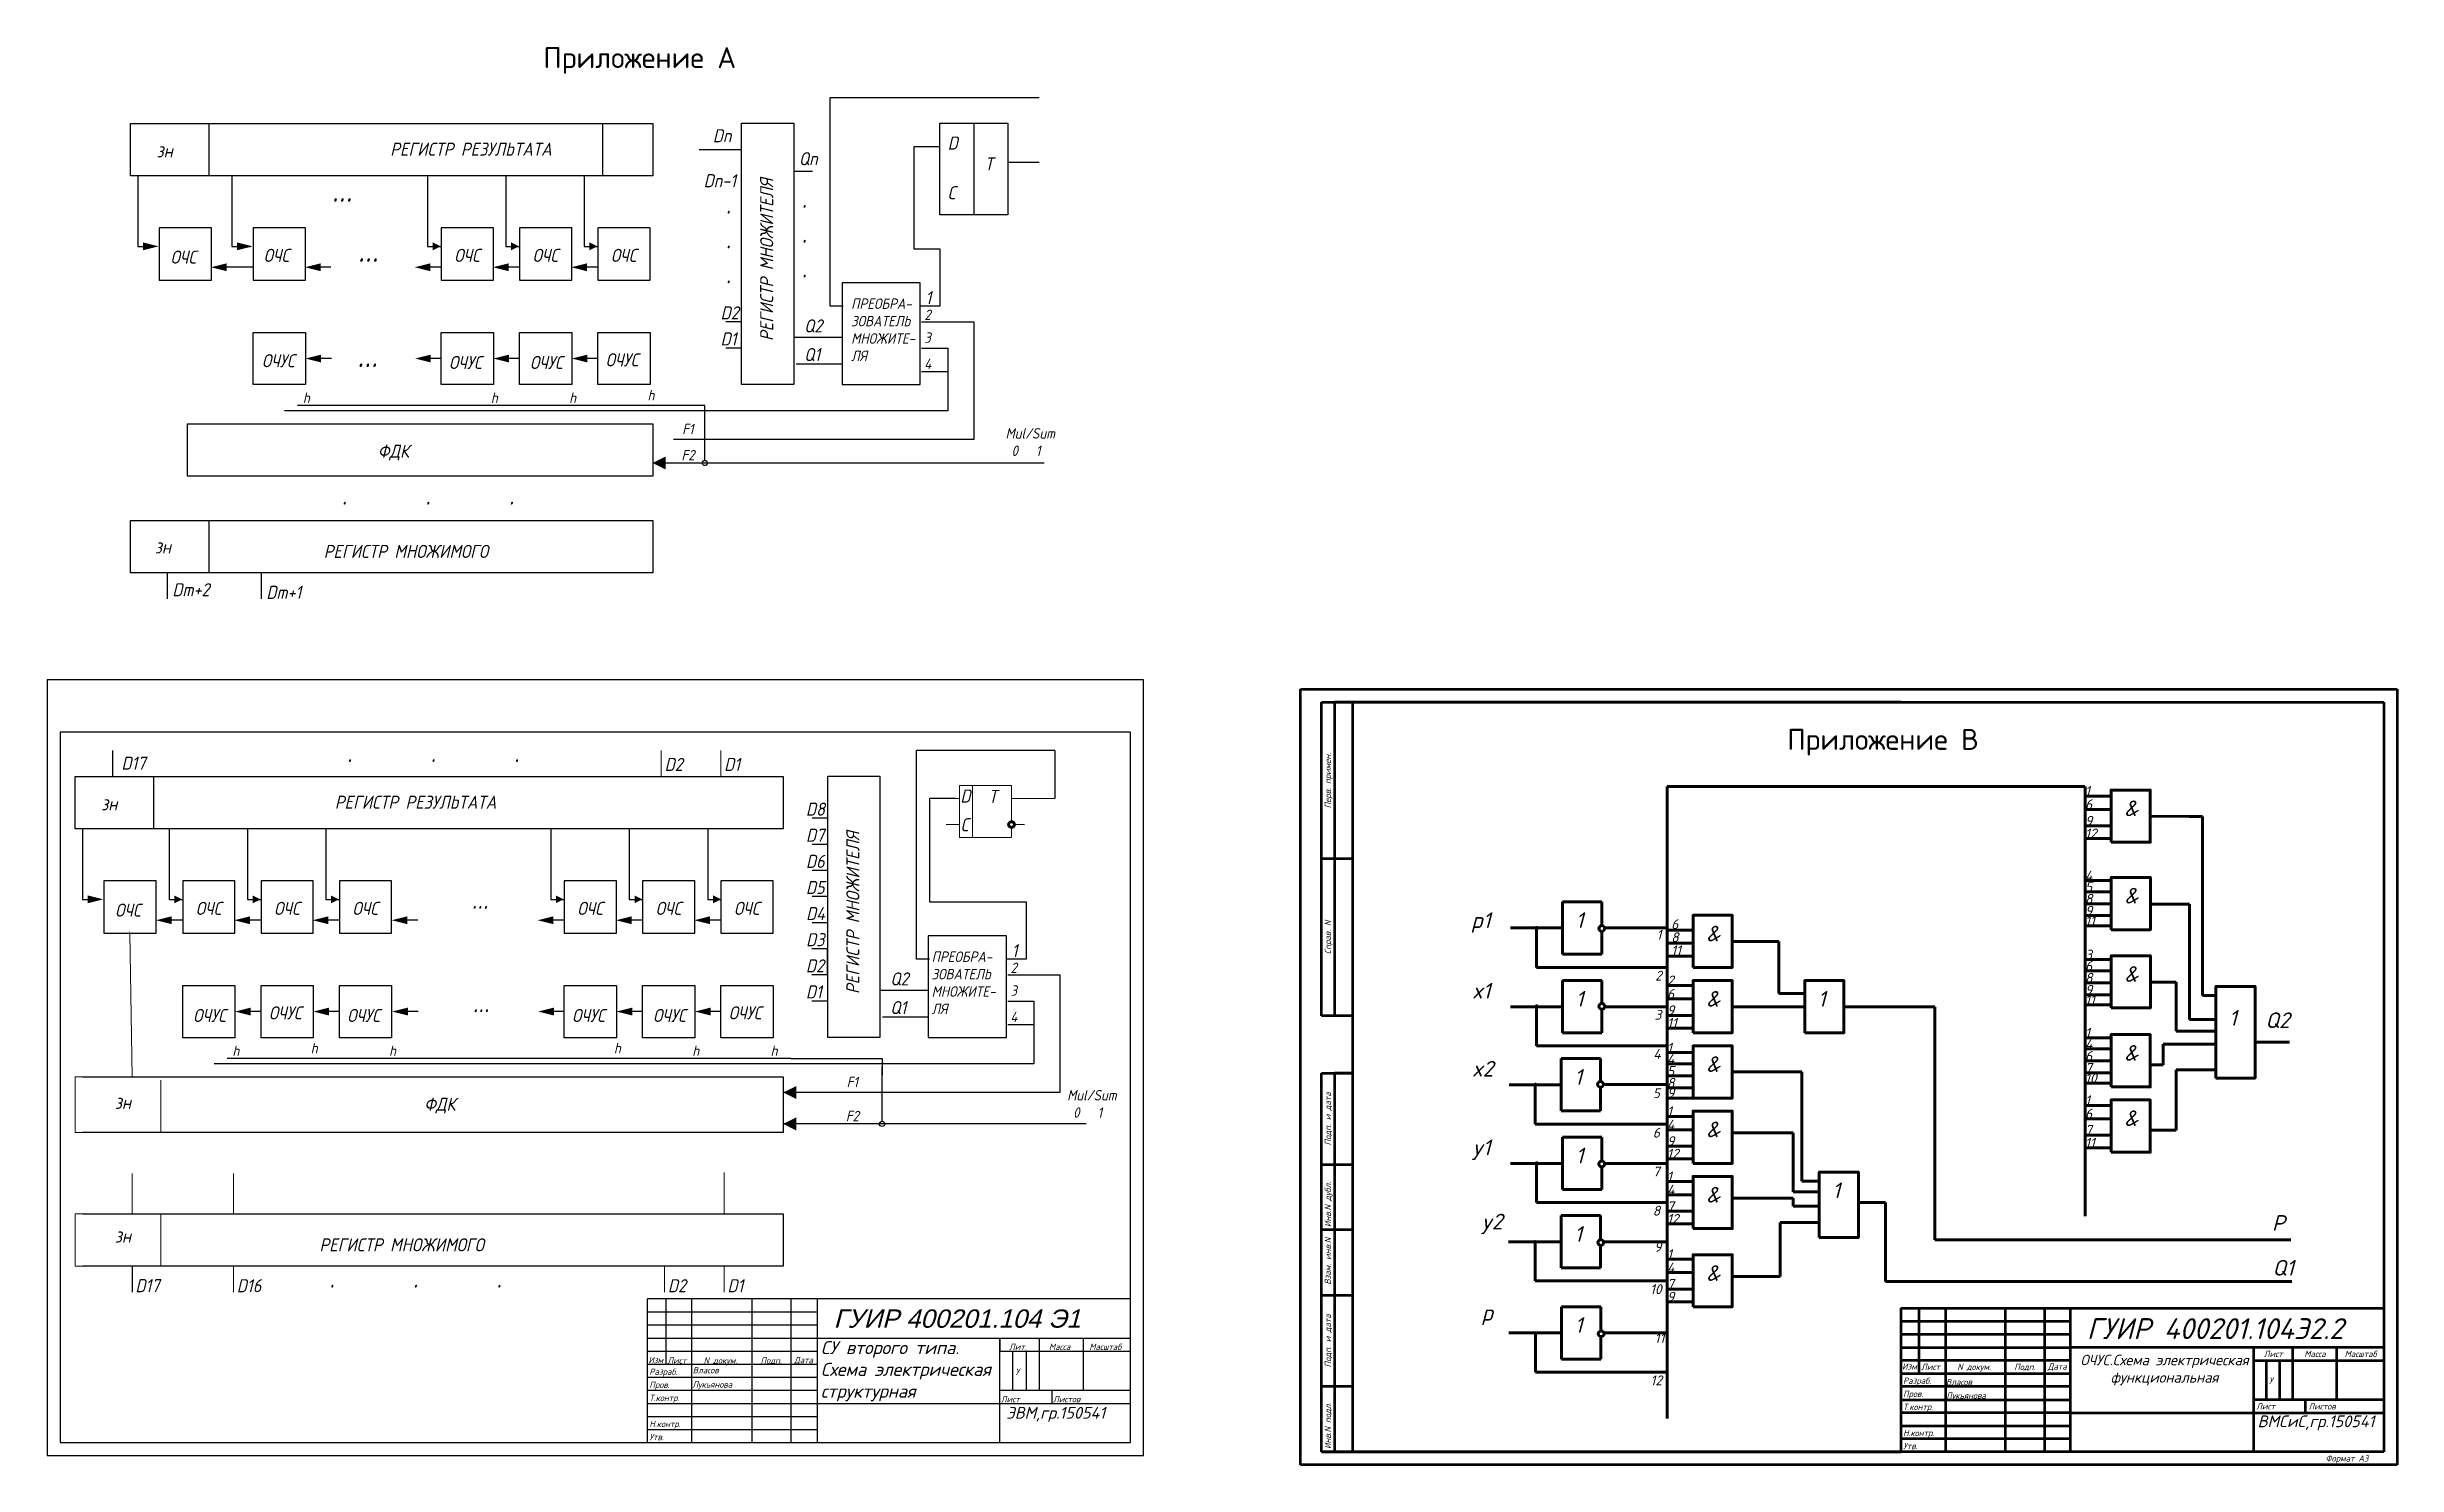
# Model space of a CAD drawing. Header units: millimetres. Extents: x -1147 to 900, y -260 to 949.
# Drawn here: x 0 to 900, y -4 to 539 of the extents above; entities that cross this region are included whole.
import ezdxf
from ezdxf.enums import TextEntityAlignment as Align

# ---------------------------------------------------------------- set-up
doc = ezdxf.new("R2010")
doc.units = ezdxf.units.MM
doc.header["$LTSCALE"] = 0.5
doc.layers.get('0').update_dxf_attribs({"lineweight": 60})
doc.layers.get('Defpoints').update_dxf_attribs({"color": 5})
doc.layers.add('3-размеры', color=6, linetype='Continuous')
doc.layers.add('4-текст', color=7, linetype='Continuous', true_color=0x00ad00)
doc.layers.add('Формат А4', color=7, linetype='Continuous', lineweight=53)
doc.styles.get("Standard").update_dxf_attribs({"font": 'isocpeui.ttf', "width": 0.9})
doc.styles.add('чер', font='isocpeur.ttf', dxfattribs={"oblique": 15})

msp = doc.modelspace()

# ---------------------------------------------------------------- texts
for s, height, p in [('1', 3.77, (780.63, 252.56)), ('6', 3.77, (780.63, 247.46)), ('9', 3.77, (780.63, 241.15)), ('&', 6, (795.63, 244.8)), ('12', 3.767, (780.63, 236.3)), ('5', 3.77, (780.63, 215.87)), ('4', 3.77, (780.63, 220.17)), ('&', 6, (795.69, 211.36)), ('p1', 6, (545.52, 201.99)), ('1', 6, (585.52, 201.99)), ('8', 3.77, (780.63, 211.28)), ('9', 3.77, (780.63, 206.72)), ('1', 3.77, (616.5, 197.53)), ('6', 3.77, (622.11, 201.57)), ('8', 3.77, (622.11, 196.57)), ('&', 6, (635.52, 196.87)), ('11', 3.767, (780.63, 202.84)), ('11', 3.767, (622.11, 191.57)), ('3', 3.77, (780.63, 189.9)), ('6', 3.77, (780.63, 185.6)), ('x1', 6, (545.83, 174.98)), ('2', 3.77, (615.94, 181.87)), ('2', 3.77, (620.52, 180.02)), ('8', 3.77, (780.63, 181.01)), ('9', 3.77, (780.63, 176.46)), ('&', 6, (795.69, 181.36)), ('1', 6, (585.52, 171.87)), ('6', 3.77, (620.52, 174.92)), ('9', 3.77, (620.52, 168.6)), ('&', 6, (635.52, 171.87)), ('1', 6, (678.28, 171.87)), ('11', 3.767, (780.63, 172.58)), ('3', 3.77, (615.72, 166.87)), ('11', 3.767, (620.52, 163.76)), ('1', 3.77, (780.63, 159.99)), ('1', 6, (835.77, 164.56)), ('Q2', 6, (849.68, 163.69)), ('4', 3.77, (615.27, 151.87)), ('4', 3.77, (620.52, 149.96)), ('1', 3.77, (620.52, 154.26)), ('4', 3.77, (780.63, 155.69)), ('6', 3.77, (780.63, 151.1)), ('&', 6, (795.63, 151.16)), ('x2', 6, (545.83, 145.11)), ('1', 6, (584.99, 141.99)), ('5', 3.77, (620.52, 145.37)), ('8', 3.77, (620.52, 140.81)), ('&', 6, (635.52, 146.87)), ('10', 3.767, (780.63, 142.66)), ('7', 3.77, (780.63, 146.54)), ('5', 3.77, (615.05, 136.87)), ('9', 3.77, (620.52, 136.93)), ('1', 3.77, (780.63, 134.15)), ('4', 3.77, (620.52, 124.84)), ('1', 3.77, (620.52, 129.94)), ('&', 6, (635.52, 121.87)), ('6', 3.77, (780.63, 129.05)), ('7', 3.77, (780.63, 122.74)), ('&', 6, (795.63, 126.16)), ('y1', 6, (545.83, 114.98)), ('1', 6, (585.52, 111.87)), ('6', 3.77, (615.05, 121.74)), ('9', 3.77, (620.52, 118.52)), ('12', 3.767, (620.52, 113.68)), ('11', 3.767, (780.63, 117.89)), ('7', 3.77, (615.05, 106.87)), ('1', 3.77, (620.52, 105)), ('4', 3.77, (620.52, 99.9)), ('&', 6, (635.52, 96.87)), ('1', 6, (683.84, 98.56)), ('y2', 6, (549.33, 86.6)), ('8', 3.77, (615.05, 91.87)), ('12', 3.767, (620.52, 88.74)), ('7', 3.77, (620.52, 93.58)), ('P', 6, (852.24, 86.05)), ('1', 6, (584.99, 81.87)), ('9', 3.77, (615.58, 78.01)), ('4', 3.77, (620.52, 70.1)), ('1', 3.77, (620.52, 75.21)), ('&', 6, (635.52, 66.87)), ('Q1', 6, (852.41, 68.91)), ('10', 3.767, (614, 61.82)), ('7', 3.77, (620.52, 63.79)), ('p', 6, (549.5, 51.71)), ('9', 3.77, (620.52, 58.94)), ('1', 6, (585.16, 46.98)), ('12', 3.767, (614.17, 26.93))]:
    msp.add_text(s, height=height).set_placement(p)
at = {"color": 0, "lineweight": 60}
msp.add_text('11', height=3.767, dxfattribs=at).set_placement((615.75, 43.12))
at = {"layer": '4-текст', "color": 0, "lineweight": 25, "attachment_point": 1}
for s, width, insert, char_height in [('Dn', 5, (255.03, 507.8), 5), ('D', 15, (345, 505), 5), ('зн', 15, (42, 502), 5), ('РЕГИСТР РЕЗУЛЬТАТА', 89, (131.46, 502.65), 5), ('Qn', 5, (288, 499.01), 5), ('T', 15, (359, 497), 5), ('Dn-1', 5, (251.51, 490.59), 5), ('...', 18, (109, 490), 10), ('.\\P.\\P.', 5, (289, 485.67), 8), ('С', 15, (345, 486), 5), ('.\\P.\\P.', 5, (259.93, 483.48), 8), ('ОЧС', 7, (47.33, 461.34), 5), ('ОЧС', 7, (83, 462), 5), ('ОЧС', 7, (156, 462), 5), ('ОЧС', 7, (186, 462), 5), ('ОЧС', 7, (216, 462), 5), ('...', 18, (119, 467), 10), ('ПРЕОБРА-\\PЗОВАТЕЛЬ\\PМНОЖИТЕ-\\PЛЯ', 23, (308, 443), 4), ('1', 5, (336.5, 445.8), 5), ('D2', 5, (258, 440), 5), ('Q2', 5, (290, 435.01), 5), ('2', 5, (336.07, 438.73), 4), ('D1', 5, (258, 430), 5), ('Q1', 5, (290, 424.01), 5), ('3', 5, (336, 430.01), 4), ('ОЧУС', 12, (82.33, 421.67), 5), ('...', 18, (118.73, 426.7), 10), ('ОЧУС', 12, (154, 421), 5), ('ОЧУС', 12, (185, 421), 5), ('ОЧУС', 12, (214, 422), 5), ('4', 5, (336, 420), 4), ('h', 5, (98, 407), 4), ('h', 5, (170, 407), 4), ('h', 5, (200, 407), 4), ('h', 5, (230, 408), 4), ('F1', 5, (243.29, 395), 4), ('Mul/Sum\\P 0   1', 15.928, (367.14, 393.36), 4), ('ФДК', 19, (126.71, 387), 5), ('F2', 5, (243, 385), 4), ('.^I.^I.', 70.1267, (112.86, 372.06), 8), ('зн', 15, (41.32, 350.35), 5), ('РЕГИСТР МНОЖИМОГО', 125, (105.98, 348.66), 5), ('Dm+2', 15, (48, 334), 5), ('Dm+1', 15, (84, 333), 5), ('D17', 15, (28.51, 267.59), 5), ('.^I.^I.', 70.1267, (114.86, 273.5), 8), ('D2', 15, (236.56, 267.12), 5), ('D1', 15, (259.36, 267.12), 5), ('РЕГИСТР РЕЗУЛЬТАТА', 89, (110.24, 252.65), 5), ('D', 15, (349.84, 255), 5), ('T', 15, (360.48, 254.84), 5), ('зн', 15, (20.78, 252), 5), ('D8', 5, (290.7, 250), 5), ('С', 15, (349.98, 244.04), 5), ('D7', 5, (290.7, 240), 5), ('D6', 5, (290.7, 230), 5), ('D5', 5, (290.7, 220), 5), ('ОЧС', 7, (26.11, 211.34), 5), ('ОЧС', 7, (57, 212), 5), ('ОЧС', 7, (87, 212), 5), ('ОЧС', 7, (117, 212), 5), ('...', 70.1267, (162.66, 217.32), 8), ('ОЧС', 7, (203.14, 212), 5), ('ОЧС', 7, (233.14, 212), 5), ('ОЧС', 7, (263.14, 212), 5), ('D4', 5, (290.74, 210), 5), ('D3', 5, (290.74, 200), 5), ('D2', 5, (290.67, 190), 5), ('ПРЕОБРА-\\PЗОВАТЕЛЬ\\PМНОЖИТЕ-\\PЛЯ', 23, (338.83, 193), 4), ('1', 5, (369.5, 195.8), 5), ('Q2', 5, (323, 185.01), 5), ('3', 5, (369, 180.01), 4), ('2', 5, (369.07, 188.73), 4), ('ОЧУС', 12, (85, 172), 5), ('ОЧУС', 12, (261.14, 172), 5), ('D1', 5, (290.67, 180), 5), ('Q1', 5, (323, 174.01), 5), ('ОЧУС', 12, (56, 171), 5), ('ОЧУС', 12, (115, 171), 5), ('...', 70.1267, (163.06, 177.75), 8), ('ОЧУС', 12, (201.14, 171), 5), ('ОЧУС', 12, (232.14, 171), 5), ('4', 5, (369, 170), 4), ('h', 5, (71, 157), 4), ('h', 5, (101, 158), 4), ('h', 5, (131, 157), 4), ('h', 5, (217.14, 158), 4), ('h', 5, (247.14, 157), 4), ('h', 5, (277.14, 157), 4), ('F1', 5, (306.27, 145), 4), ('зн', 15, (26.02, 137.7), 5), ('ФДК', 19, (144.49, 137), 5), ('Mul/Sum\\P 0   1', 15.928, (390.74, 139.98), 4), ('F2', 5, (305.98, 132), 4), ('зн', 15, (26.02, 86.54), 5), ('РЕГИСТР МНОЖИМОГО', 125, (104.34, 83.19), 5), ('D17', 15, (33.85, 67.56), 5), ('D16', 15, (72.69, 67.54), 5), ('.^I.^I.', 70.1267, (108.12, 72.31), 8), ('D2', 15, (237.82, 67.54), 5), ('D1', 15, (260.62, 67.54), 5)]:
    msp.add_mtext_dynamic_manual_height_columns(s, width=width, gutter_width=50, heights=[0], dxfattribs=dict(at, insert=insert, char_height=char_height))
at = {"layer": '4-текст', "color": 0, "lineweight": 25, "char_height": 5, "attachment_point": 1, "rotation": 90}
for insert in [(273.17, 426.71), (306.17, 176.71)]:
    msp.add_mtext_dynamic_manual_height_columns('РЕГИСТР МНОЖИТЕЛЯ', width=67.7493, gutter_width=50, heights=[0], dxfattribs=dict(at, insert=insert))
at = {"layer": 'Формат А4', "color": 0, "lineweight": 25, "style": 'чер'}
msp.add_text('Приложение А', height=8, dxfattribs=at).set_placement((190.11, 531.21))
at = {"layer": 'Формат А4', "style": 'чер'}
msp.add_text('Приложение В', height=8, dxfattribs=at).set_placement((666.53, 270.19))
at = {"layer": 'Формат А4', "color": 7, "style": 'чер', "oblique": 15}
for s, p in [('Перв. примен.', (491.82, 258.41)), ('Справ. N', (491.82, 198.41)), ('Подп. и дата', (491.82, 128.91)), ('Взам. инв.N', (491.82, 74.41)), ('Подп. и дата', (491.82, 43.91))]:
    msp.add_text(s, height=2.4, rotation=90, dxfattribs=at).set_placement(p, align=Align.CENTER)
for s, p in [('Инв.N дубл.', (491.82, 87.51)), ('Инв.N подл.', (491.82, 2.53))]:
    msp.add_text(s, height=2.4, rotation=90, dxfattribs=at).set_placement(p)
at = {"layer": 'Формат А4', "color": 7, "linetype": 'ByBlock', "style": 'чер', "oblique": 15}
for s, p in [('Изм', (230.36, 35.37)), ('Лист', (237.65, 35.22)), ('Разраб.', (230.72, 30.9)), ('Пров.', (230.72, 25.9)), ('У', (371, 31)), ('У', (851.07, 27.55)), ('Т.контр.', (230.72, 20.9)), ('Лист', (365.36, 20.38)), ('Листов', (385.36, 20.38)), ('Н.контр.', (230.72, 10.9)), ('Утв.', (230.72, 5.9))]:
    msp.add_text(s, height=2.4, dxfattribs=at).set_placement(p)
for s, p in [('N докум.', (257.94, 35.22)), ('Подп.', (277.38, 35.22)), ('Дата', (289.77, 35.37)), ('Лит.', (371.87, 40.44)), ('Масса', (387.87, 40.44)), ('Масштаб', (405.37, 40.44))]:
    msp.add_text(s, height=2.4, dxfattribs=at).set_placement(p, align=Align.CENTER)
at = {"layer": 'Формат А4', "color": 7, "style": 'чер', "oblique": 15}
for s, p in [('Лист', (852.7, 37.72)), ('Масса', (868.7, 37.72)), ('Масштаб', (886.2, 37.72)), ('N докум.', (738.14, 32.77)), ('Подп.', (757.58, 32.77)), ('Дата', (769.98, 32.92))]:
    msp.add_text(s, height=2.4, dxfattribs=at).set_placement(p, align=Align.CENTER)
at = {"layer": 'Формат А4', "color": 7, "linetype": 'ByBlock', "lineweight": -2, "style": 'чер', "oblique": 15}
msp.add_text('Лукьянова', height=2.4, dxfattribs=at).set_placement((247.19, 26.02))
at = {"layer": 'Формат А4', "color": 0, "lineweight": 25, "style": 'чер', "oblique": 15}
msp.add_text('Власов', height=2.4, dxfattribs=at).set_placement((247.35, 31.51))
at = {"layer": 'Формат А4', "color": 7, "style": 'чер', "oblique": 15}
for s, p in [('Изм', (710.56, 32.92)), ('Разраб.', (710.92, 27.45)), ('Лист', (717.85, 32.77)), ('Власов', (727.36, 26.96)), ('Пров.', (710.92, 22.45)), ('Т.контр.', (710.92, 17.45)), ('Лукьянова', (727.36, 21.76)), ('Лист', (846.19, 17.65)), ('Листов', (866.19, 17.65)), ('Н.контр.', (710.92, 7.45)), ('Утв.', (710.92, 2.45)), ('Формат А3', (872.74, -2.28))]:
    msp.add_text(s, height=2.4, dxfattribs=at).set_placement(p)
at = {"layer": 'Формат А4', "attachment_point": 1, "style": 'чер'}
for s, insert, char_height, width in [('\\pxt10;{\\fArial|b0|i0|c204|p34;ГУИР 400201.104 Э1}', (301.3, 55.95), 7, 118.3742), ('\\pxqc;ОЧУС.Схема электрическая \\Pфункциональная', (776.08, 38.6), 4, 70)]:
    msp.add_mtext(s, dxfattribs=dict(at, insert=insert, char_height=char_height, width=width))
at = {"layer": 'Формат А4', "linetype": 'ByBlock', "lineweight": -2, "char_height": 8, "attachment_point": 1, "style": 'чер'}
for s, insert, width in [('{\\C0;ГУИР 400201.104Э2.2}', (781.3, 52.61), 110.2527), ('\\pxt4;{\\H0.5625x;ЭВМ,гр.150541} ', (367.44, 18.63), 44.8152), ('\\pxt4;{\\H0.5625x;ВМСиС,гр.150541} ', (846.73, 15.38), 44.8152)]:
    msp.add_mtext(s, dxfattribs=dict(at, insert=insert, width=width))
at = {"layer": 'Формат А4', "color": 0, "lineweight": 25, "insert": (296.41, 43.84), "char_height": 5, "width": 87.0602, "attachment_point": 1, "style": 'чер'}
msp.add_mtext('\\pxql;СУ второго типа. \\PСхема электрическая структурная', dxfattribs=at)

# ---------------------------------------------------------------- hatches: boundary and pattern name
at = {"lineweight": 20}
h = msp.add_hatch(color=7, dxfattribs=at)
edge = h.paths.add_edge_path()
edge.add_arc((570.51, 202.01), 0.773, 0, 360)
h = msp.add_hatch(color=7, dxfattribs=at)
edge = h.paths.add_edge_path()
edge.add_arc((570.6, 171.99), 0.773, 0, 360)
h = msp.add_hatch(color=7, dxfattribs=at)
edge = h.paths.add_edge_path()
edge.add_arc((570.11, 141.99), 0.773, 0, 360)
h = msp.add_hatch(color=7, dxfattribs=at)
edge = h.paths.add_edge_path()
edge.add_arc((570.61, 111.91), 0.773, 0, 360)
h = msp.add_hatch(color=7, dxfattribs=at)
edge = h.paths.add_edge_path()
edge.add_arc((570.03, 81.75), 0.773, 0, 360)
h = msp.add_hatch(color=7, dxfattribs=at)
edge = h.paths.add_edge_path()
edge.add_arc((570.2, 46.86), 0.773, 0, 360)

# ---------------------------------------------------------------- linework, layer by layer
at = {"color": 0, "lineweight": 25}
for p, q in [((62, 510), (62, 490)), ((212.78, 510), (212.78, 490)), ((355, 510.07), (355, 475)), ((62, 358), (62, 338)), ((40.78, 260), (40.78, 240)), ((415, 60), (230, 60)), ((230, 5), (230, 60)), ((230, 55), (295, 55)), ((237, 60), (237, 35)), ((247, 5), (247, 60)), ((270, 60), (270, 5)), ((285, 5), (285, 60)), ((295, 60), (295, 5)), ((230, 50), (295, 50)), ((230, 45), (295, 45)), ((230, 40), (295, 40)), ((295, 45), (415, 45)), ((365, 5), (365, 45)), ((365, 45), (365, 40)), ((365, 40), (415, 40)), ((370, 25), (370, 40)), ((375, 40), (375, 25)), ((380, 45), (380, 25)), ((397, 25), (397, 45)), ((230, 35), (295, 35)), ((230, 30), (295, 30)), ((230, 25), (295, 25)), ((230, 20), (295, 20)), ((295, 20), (415, 20)), ((365, 25), (415, 25)), ((385, 20), (385, 25)), ((230, 15), (295, 15)), ((230, 10), (295, 10))]:
    msp.add_line(p, q, dxfattribs=at)
at = {"color": 0, "lineweight": 60}
for p, q in [((620.52, 231.99), (620.52, 256.2)), ((620.52, 256.2), (780.52, 256.2)), ((780.63, 256.16), (780.63, 91.69)), ((620.52, 231.99), (620.52, 26.87)), ((620.52, 26.87), (620.52, 14.23))]:
    msp.add_line(p, q, dxfattribs=at)
for p, q in [((780.63, 252.5), (790.63, 252.5)), ((780.63, 247.4), (790.63, 247.4)), ((820.53, 244.65), (805.59, 244.8)), ((820.53, 244.65), (825.58, 244.65)), ((825.58, 244.65), (825.58, 176.1)), ((780.63, 241.08), (790.63, 241.08)), ((780.63, 236.24), (790.63, 236.24)), ((790.63, 220.17), (780.63, 220.17)), ((595.52, 211.99), (580.52, 211.99)), ((580.52, 211.99), (580.52, 201.99)), ((595.52, 202.9), (595.52, 211.99)), ((790.63, 215.87), (780.63, 215.87)), ((790.63, 211.28), (780.63, 211.28)), ((820.59, 211.1), (805.72, 211.1)), ((820.59, 169.56), (820.59, 211.1)), ((560.52, 201.99), (580.52, 201.99)), ((570.52, 201.99), (570.52, 186.87)), ((580.52, 201.99), (580.52, 191.99)), ((595.52, 191.99), (595.52, 200.67)), ((596.61, 201.99), (620.52, 201.99)), ((620.52, 201.19), (630.43, 201.19)), ((790.63, 206.72), (780.63, 206.72)), ((790.69, 202.78), (780.63, 202.78)), ((580.52, 191.99), (595.52, 191.99)), ((620.52, 196.19), (630.43, 196.19)), ((620.52, 191.19), (630.43, 191.19)), ((645.52, 196.87), (655.52, 196.87)), ((655.28, 196.87), (663.28, 196.87)), ((663.28, 176.87), (663.28, 196.87)), ((790.63, 189.9), (780.63, 189.9)), ((570.52, 186.87), (620.52, 186.87)), ((595.52, 181.87), (580.52, 181.87)), ((580.52, 181.87), (580.52, 171.87)), ((595.52, 173.1), (595.52, 181.87)), ((790.63, 185.6), (780.63, 185.6)), ((790.63, 181.01), (780.63, 181.01)), ((805.71, 181.28), (815.59, 181.28)), ((815.59, 181.28), (815.59, 164.56)), ((560.52, 171.87), (580.52, 171.87)), ((570.52, 171.87), (570.52, 156.87)), ((580.52, 171.87), (580.52, 161.87)), ((596.68, 171.87), (620.52, 171.87)), ((620.52, 179.96), (630.52, 179.96)), ((620.52, 174.85), (630.52, 174.85)), ((645.52, 171.87), (655.52, 171.87)), ((655.28, 171.87), (665.78, 171.87)), ((663.28, 176.87), (673.28, 176.87)), ((663.28, 171.87), (673.28, 171.87)), ((688.28, 171.78), (698.66, 171.78)), ((698.66, 171.78), (723.12, 171.78)), ((723.12, 171.78), (723.12, 82.64)), ((790.63, 176.46), (780.63, 176.46)), ((790.69, 172.51), (780.63, 172.51)), ((825.58, 176.1), (830.77, 176.1)), ((595.52, 161.87), (595.52, 170.87)), ((620.52, 168.54), (630.52, 168.54)), ((620.52, 163.7), (630.52, 163.7)), ((815.59, 164.56), (815.59, 162.55)), ((815.59, 162.55), (830.77, 162.55)), ((820.59, 169.56), (820.59, 167.02)), ((820.59, 167.02), (830.77, 167.02)), ((570.52, 156.87), (620.52, 156.87)), ((580.52, 161.87), (595.52, 161.87)), ((630.52, 154.26), (620.52, 154.26)), ((790.63, 159.99), (780.63, 159.99)), ((790.63, 155.69), (780.63, 155.69)), ((810.59, 149.56), (810.59, 157.5)), ((810.59, 157.5), (830.77, 157.5)), ((845.97, 158.24), (858.97, 158.24)), ((594.99, 151.99), (579.99, 151.99)), ((579.99, 151.99), (579.99, 141.99)), ((594.99, 143.24), (594.99, 151.99)), ((630.52, 149.96), (620.52, 149.96)), ((630.52, 145.37), (620.52, 145.37)), ((645.52, 146.96), (672.19, 146.96)), ((672.19, 146.96), (672.19, 107.91)), ((790.63, 151.1), (780.63, 151.1)), ((790.63, 146.54), (780.63, 146.54)), ((805.59, 149.56), (810.59, 149.56)), ((815.59, 124.56), (815.59, 147.64)), ((815.59, 147.64), (830.77, 147.64)), ((559.99, 141.99), (579.99, 141.99)), ((569.99, 126.87), (569.99, 141.99)), ((579.99, 141.99), (579.99, 131.99)), ((594.99, 131.99), (594.99, 141.01)), ((620.52, 142.08), (596.15, 142.08)), ((630.52, 140.81), (620.52, 140.81)), ((630.58, 136.87), (620.52, 136.87)), ((790.69, 142.6), (780.63, 142.6)), ((569.99, 126.87), (620.52, 126.87)), ((579.99, 131.99), (594.99, 131.99)), ((620.52, 129.87), (630.52, 129.87)), ((780.63, 134.09), (790.63, 134.09)), ((780.63, 128.99), (790.63, 128.99)), ((595.52, 121.87), (580.52, 121.87)), ((580.52, 121.87), (580.52, 111.87)), ((595.52, 112.76), (595.52, 121.87)), ((620.52, 124.77), (630.52, 124.77)), ((620.52, 118.46), (630.52, 118.46)), ((645.84, 123.56), (656.34, 123.56)), ((656.34, 123.56), (668.84, 123.56)), ((668.84, 123.56), (668.84, 103.56)), ((780.63, 122.67), (790.63, 122.67)), ((780.63, 117.83), (790.63, 117.83)), ((805.59, 124.56), (815.59, 124.56)), ((560.52, 111.87), (580.52, 111.87)), ((570.52, 96.87), (570.52, 111.99)), ((580.52, 111.87), (580.52, 101.87)), ((595.52, 101.87), (595.52, 110.53)), ((596.59, 111.87), (620.52, 111.87)), ((620.52, 113.61), (630.52, 113.61)), ((580.52, 101.87), (595.52, 101.87)), ((620.52, 104.93), (630.52, 104.93)), ((620.52, 99.83), (630.52, 99.83)), ((668.84, 103.56), (668.84, 100.99)), ((668.84, 100.99), (678.84, 100.99)), ((672.19, 107.91), (672.19, 105.04)), ((672.19, 105.04), (678.84, 105.04)), ((570.52, 96.87), (621.05, 96.87)), ((594.99, 91.87), (579.99, 91.87)), ((579.99, 91.87), (579.99, 81.87)), ((594.99, 82.66), (594.99, 91.87)), ((620.52, 93.52), (630.52, 93.52)), ((645.84, 98.56), (658.84, 98.56)), ((658.84, 98.56), (668.84, 98.56)), ((668.84, 98.56), (668.84, 95.47)), ((668.84, 95.47), (678.84, 95.47)), ((693.71, 96.87), (704.21, 96.87)), ((704.21, 96.87), (704.21, 66.59)), ((559.8, 81.87), (579.99, 81.87)), ((569.99, 81.87), (569.99, 66.87)), ((579.99, 81.87), (579.99, 71.87)), ((596.2, 81.87), (619.99, 81.87)), ((620.52, 88.67), (630.52, 88.67)), ((663.84, 68.56), (663.84, 89.21)), ((663.84, 89.21), (678.84, 89.21)), ((723.12, 82.64), (859.43, 82.64)), ((594.99, 71.87), (594.99, 80.45)), ((620.52, 75.14), (630.52, 75.14)), ((569.99, 66.87), (620.52, 66.87)), ((579.99, 71.87), (594.99, 71.87)), ((620.52, 70.04), (630.52, 70.04)), ((620.52, 63.72), (630.52, 63.72)), ((645.84, 68.56), (656.34, 68.56)), ((656.34, 68.56), (663.84, 68.56)), ((704.21, 66.59), (859.89, 66.59)), ((595.16, 56.98), (580.16, 56.98)), ((580.16, 56.98), (580.16, 46.98)), ((595.16, 47.77), (595.16, 56.98)), ((620.52, 58.88), (630.52, 58.88)), ((559.97, 46.98), (580.16, 46.98)), ((570.16, 46.98), (570.16, 31.98)), ((580.16, 46.98), (580.16, 36.98)), ((595.16, 36.98), (595.16, 45.55)), ((596.36, 46.98), (620.16, 46.98)), ((580.16, 36.98), (595.16, 36.98)), ((570.16, 31.98), (620.69, 31.98))]:
    msp.add_line(p, q)
at = {"color": 0, "lineweight": 25}
for points in [[(32, 510), (232, 510), (232, 490), (32, 490)], [(266.03, 510.07), (286.03, 510.07), (286.03, 410.07), (266.03, 410.07)], [(342, 510.07), (368, 510.07), (368, 475), (342, 475)], [(43, 450), (63, 450), (63, 470), (43, 470)], [(79, 450), (99, 450), (99, 470), (79, 470)], [(151, 450), (171, 450), (171, 470), (151, 470)], [(181, 450), (201, 450), (201, 470), (181, 470)], [(211, 450), (231, 450), (231, 470), (211, 470)], [(304.51, 410.07), (334.51, 410.07), (334.51, 449), (304.51, 449)], [(79, 430), (99, 430), (99, 410), (79, 410)], [(151, 430), (171, 430), (171, 410), (151, 410)], [(181, 430), (201, 430), (201, 410), (181, 410)], [(211, 430), (231, 430), (231, 410), (211, 410)], [(53.78, 395), (232, 395), (232, 375), (53.78, 375)], [(32, 358), (232, 358), (232, 338), (32, 338)], [(5, 5), (415, 5), (415, 277), (5, 277)], [(10.78, 260), (282, 260), (282, 240), (10.78, 240)], [(299.03, 260.07), (319.03, 260.07), (319.03, 160.07), (299.03, 160.07)], [(21.78, 200), (41.78, 200), (41.78, 220), (21.78, 220)], [(52, 200), (72, 200), (72, 220), (52, 220)], [(82, 200), (102, 200), (102, 220), (82, 220)], [(112, 200), (132, 200), (132, 220), (112, 220)], [(198.14, 200), (218.14, 200), (218.14, 220), (198.14, 220)], [(228.14, 200), (248.14, 200), (248.14, 220), (228.14, 220)], [(258.14, 200), (278.14, 200), (278.14, 220), (258.14, 220)], [(337.51, 160.07), (367.51, 160.07), (367.51, 199), (337.51, 199)], [(52, 180), (72, 180), (72, 160), (52, 160)], [(82, 180), (102, 180), (102, 160), (82, 160)], [(112, 180), (132, 180), (132, 160), (112, 160)], [(198.14, 180), (218.14, 180), (218.14, 160), (198.14, 160)], [(228.14, 180), (248.14, 180), (248.14, 160), (228.14, 160)], [(258.14, 180), (278.14, 180), (278.14, 160), (258.14, 160)]]:
    msp.add_lwpolyline(points, close=True, dxfattribs=at)
for points in [[(790.63, 234.81), (805.63, 234.81), (805.63, 254.8), (790.63, 254.8)], [(790.69, 201.32), (805.69, 201.32), (805.69, 221.36), (790.69, 221.36)], [(630.52, 186.87), (645.52, 186.87), (645.52, 206.87), (630.52, 206.87)], [(790.69, 171.37), (805.69, 171.37), (805.69, 191.36), (790.69, 191.36)], [(630.52, 161.87), (645.52, 161.87), (645.52, 181.87), (630.52, 181.87)], [(673.28, 161.87), (688.28, 161.87), (688.28, 181.87), (673.28, 181.87)], [(830.77, 144.56), (845.77, 144.56), (845.77, 179.63), (830.77, 179.63)], [(630.52, 136.87), (645.52, 136.87), (645.52, 156.87), (630.52, 156.87)], [(790.63, 141.16), (805.63, 141.16), (805.63, 161.16), (790.63, 161.16)], [(790.63, 116.16), (805.63, 116.16), (805.63, 136.16), (790.63, 136.16)], [(630.52, 111.87), (645.52, 111.87), (645.52, 131.87), (630.52, 131.87)], [(678.84, 83.56), (693.84, 83.56), (693.84, 108.56), (678.84, 108.56)], [(630.52, 86.94), (645.52, 86.94), (645.52, 106.87), (630.52, 106.87)], [(630.52, 56.96), (645.52, 56.96), (645.52, 76.87), (630.52, 76.87)]]:
    msp.add_lwpolyline(points, close=True)
for points in [[(13.57, 145), (282, 145), (282, 123.7), (13.57, 123.7)], [(13.57, 92.54), (282, 92.54), (282, 72.54), (13.57, 72.54)]]:
    msp.add_lwpolyline(points, dxfattribs=at)
at = {"transparency": 33554551}
msp.add_circle((369.45, 241.58), 1.11, dxfattribs=at)
for centre in [(595.51, 201.79), (595.57, 171.98), (595.04, 142.13), (595.5, 111.65), (595.13, 81.55), (595.3, 46.66)]:
    msp.add_circle(centre, 1.11)
at = {"layer": '3-размеры', "color": 0, "lineweight": 25}
for p, q in [((300, 440), (300, 520)), ((300, 520), (380, 520)), ((249.78, 500), (266.03, 500)), ((342, 501), (332, 501)), ((332, 501), (332, 462)), ((34.78, 489.95), (34.78, 462.95)), ((70.78, 489.95), (70.78, 462.95)), ((145.78, 489.95), (145.78, 462.95)), ((175.78, 489.95), (175.78, 462.95)), ((205.78, 489.95), (205.78, 462.95)), ((286.16, 491.75), (293.16, 491.75)), ((380, 495), (368, 495)), ((34.78, 462.95), (36.78, 462.95)), ((70.78, 462.95), (72.78, 462.95)), ((72.78, 462.95), (77.78, 462.95)), ((145.78, 462.95), (150.78, 462.95)), ((175.78, 462.95), (180.78, 462.95)), ((205.78, 462.95), (210.78, 462.95)), ((332, 462), (342, 462)), ((342, 462), (342, 440)), ((266, 434), (260, 434)), ((305, 440), (300, 440)), ((342, 440), (334.51, 440)), ((335, 434), (355, 434)), ((355, 434), (355, 389)), ((304.51, 428), (286.03, 428)), ((287, 418), (304.51, 418)), ((335, 415), (345, 415)), ((252, 402), (96, 402)), ((252, 381), (252, 402)), ((355, 389), (240, 389)), ((382, 380), (237, 380)), ((46, 338), (46, 328)), ((82, 338), (82, 328)), ((333, 190), (333, 270)), ((386, 270), (386, 251.58)), ((299.03, 244), (293.03, 244)), ((348, 251.58), (338, 251.58)), ((338, 251), (338, 212)), ((13.57, 239.95), (13.57, 212.95)), ((46.78, 239.95), (46.78, 212.95)), ((76.78, 239.95), (76.78, 212.95)), ((106.78, 239.95), (106.78, 212.95)), ((192.93, 239.95), (192.93, 212.95)), ((223.04, 239.95), (223.04, 212.95)), ((253.14, 239.95), (253.14, 212.95)), ((299.03, 224), (293.03, 224)), ((13.57, 212.95), (15.57, 212.95)), ((46.78, 212.95), (51.78, 212.95)), ((76.78, 212.95), (81.78, 212.95)), ((106.78, 212.95), (111.78, 212.95)), ((192.93, 212.95), (197.93, 212.95)), ((223.04, 212.95), (228.04, 212.95)), ((253.14, 212.95), (258.14, 212.95)), ((299.07, 204), (293.07, 204)), ((338, 190), (333, 190)), ((375, 190), (367.51, 190)), ((299, 184), (293, 184)), ((368, 184), (388, 184)), ((388, 184), (388, 139)), ((337.51, 178), (319.03, 178)), ((320, 168), (337.51, 168)), ((368, 165), (378, 165)), ((285, 152), (129, 152)), ((319.84, 128), (319.84, 149)), ((388, 139), (305.11, 139)), ((398.01, 127), (305.11, 127))]:
    msp.add_line(p, q, dxfattribs=at)
at = {"layer": '3-размеры', "color": 0, "lineweight": 20}
for p, q in [((235.29, 270), (235.29, 260)), ((258.09, 270), (258.09, 260)), ((349.45, 256.58), (354.45, 256.58)), ((349.45, 236.58), (349.45, 256.58)), ((349.45, 256.58), (354.45, 256.58)), ((349.45, 256.58), (354.45, 256.58)), ((349.45, 256.58), (349.45, 251.58)), ((354.45, 256.58), (369.45, 256.58)), ((354.45, 256.58), (354.45, 236.58)), ((369.45, 256.58), (369.45, 242.69)), ((369.45, 256.58), (369.45, 246.58)), ((369.45, 256.58), (369.45, 251.58)), ((338, 251), (338, 251.58)), ((349.45, 251.58), (348, 251.58)), ((369.45, 251.58), (374.45, 251.58)), ((369.45, 251.58), (369.45, 242.69)), ((386, 251.58), (374.45, 251.58)), ((349.45, 241.58), (344.45, 241.58)), ((349.45, 236.58), (349.45, 241.58)), ((369.45, 236.58), (349.45, 236.58)), ((369.45, 236.58), (369.45, 240.46)), ((370.57, 241.58), (374.45, 241.58)), ((21.78, 200), (31.78, 200)), ((31.78, 200), (32.57, 145)), ((10.78, 145), (10.78, 123.7)), ((13.57, 145), (10.78, 145)), ((43.57, 143.7), (43.57, 123.7)), ((13.57, 123.7), (10.78, 123.7)), ((259.36, 108.37), (259.36, 92.54)), ((32.57, 108), (32.57, 92.54)), ((71.42, 108), (71.42, 92.54)), ((10.78, 92.54), (10.78, 72.54)), ((13.57, 92.54), (10.78, 92.54)), ((43.57, 92.54), (43.57, 72.54)), ((13.57, 72.54), (10.78, 72.54)), ((53.92, 72.54), (80.42, 72.54)), ((71.42, 72.54), (71.42, 62.54)), ((99.76, 72.54), (76.96, 72.54)), ((122.56, 72.54), (99.76, 72.54)), ((145.36, 72.54), (122.56, 72.54)), ((168.16, 72.54), (145.36, 72.54)), ((190.96, 72.54), (168.16, 72.54)), ((213.76, 72.54), (190.96, 72.54)), ((236.56, 72.54), (213.76, 72.54)), ((259.36, 72.54), (236.56, 72.54)), ((236.56, 72.54), (236.56, 62.54)), ((259.36, 72.54), (259.36, 62.54))]:
    msp.add_line(p, q, dxfattribs=at)
at = {"layer": '3-размеры', "color": 0, "lineweight": 25}
for points in [[(53, 470, 0, 0, 0), (53, 485, 3, 0, 0), (53, 490, 0, 0, 0)], [(89, 470, 0, 0, 0), (89, 485, 3, 0, 0), (89, 490, 0, 0, 0)], [(161, 470, 0, 0, 0), (161, 485, 3, 0, 0), (161, 490, 0, 0, 0)], [(191, 470, 0, 0, 0), (191, 485, 3, 0, 0), (191, 490, 0, 0, 0)], [(221, 470, 0, 0, 0), (221, 485, 3, 0, 0), (221, 490, 0, 0, 0)], [(252.05, 478.09, 0, 0, 0), (252.05, 432.77, 5, 0, 0), (252.05, 418.77, 0, 0, 0)], [(36.78, 462.95, 3, 0, 0), (42.78, 462.95, 0, 0, 0)], [(72.78, 462.95, 3, 0, 0), (78.78, 462.95, 0, 0, 0)], [(147.78, 462.95, 3, 0, 0), (150.78, 462.95, 0, 0, 0)], [(177.78, 462.95, 3, 0, 0), (180.78, 462.95, 0, 0, 0)], [(207.78, 462.95, 3, 0, 0), (210.78, 462.95, 0, 0, 0)], [(47, 358, 0, 0, 0), (47, 442.45, 3, 0, 0), (47, 449.45, 0, 0, 0)], [(68.78, 454.95, 3, 0, 0), (62.78, 454.95, 0, 0, 0)], [(94, 430, 0, 0, 0), (94, 442, 3, 0, 0), (94, 450, 0, 0, 0)], [(104.78, 454.95, 3, 0, 0), (98.78, 454.95, 0, 0, 0)], [(146.78, 454.95, 3, 0, 0), (140.78, 454.95, 0, 0, 0)], [(166, 430, 0, 0, 0), (166, 442, 3, 0, 0), (166, 450, 0, 0, 0)], [(176.78, 454.95, 3, 0, 0), (170.78, 454.95, 0, 0, 0)], [(196, 430, 0, 0, 0), (196, 442, 3, 0, 0), (196, 450, 0, 0, 0)], [(206.78, 454.95, 3, 0, 0), (200.78, 454.95, 0, 0, 0)], [(226, 430, 0, 0, 0), (226, 442, 3, 0, 0), (226, 450, 0, 0, 0)], [(105, 420, 3, 0, 0), (99, 420, 0, 0, 0)], [(147, 420, 3, 0, 0), (141, 420, 0, 0, 0)], [(177, 420, 3, 0, 0), (171, 420, 0, 0, 0)], [(207, 420, 3, 0, 0), (201, 420, 0, 0, 0)], [(85, 395, 0, 0, 0), (85, 404, 2, 0, 0), (85, 410, 0, 0, 0)], [(91, 400, 0, 0, 0), (91, 404, 2, 0, 0), (91, 410, 0, 0, 0)], [(96, 402, 0, 0, 0), (96, 404, 2, 0, 0), (96, 410, 0, 0, 0)], [(157, 395, 0, 0, 0), (157, 404, 2, 0, 0), (157, 410, 0, 0, 0)], [(163, 400, 0, 0, 0), (163, 404, 2, 0, 0), (163, 410, 0, 0, 0)], [(168, 402, 0, 0, 0), (168, 404, 2, 0, 0), (168, 410, 0, 0, 0)], [(187, 395, 0, 0, 0), (187, 404, 2, 0, 0), (187, 410, 0, 0, 0)], [(193, 400, 0, 0, 0), (193, 404, 2, 0, 0), (193, 410, 0, 0, 0)], [(198, 402, 0, 0, 0), (198, 404, 2, 0, 0), (198, 410, 0, 0, 0)], [(217, 395, 0, 0, 0), (217, 404, 2, 0, 0), (217, 410, 0, 0, 0)], [(223, 400, 0, 0, 0), (223, 404, 2, 0, 0), (223, 410, 0, 0, 0)], [(228, 402, 0, 0, 0), (228, 404, 2, 0, 0), (228, 410, 0, 0, 0)], [(240, 389, 0, 0, 0), (237, 389, 0, 0, 0), (237, 389, 5, 0, 0), (232, 389, 0, 0, 0)], [(237, 380, 5, 0, 0), (232, 380, 0, 0, 0)], [(82, 358, 0, 0, 0), (82, 368, 3, 0, 0), (82, 375, 0, 0, 0)], [(221.04, 358, 0, 0, 0), (221.04, 368.56, 3, 0, 0), (221.04, 375, 0, 0, 0)], [(186.78, 314.95, 0, 0, 0), (116.78, 314.95, 5, 0, 0), (102.78, 314.95, 0, 0, 0)], [(324.59, 250.76, 0, 0, 0), (324.59, 205.44, 5, 0, 0), (324.59, 191.44, 0, 0, 0)], [(31.78, 220, 0, 0, 0), (31.78, 235, 3, 0, 0), (31.78, 240, 0, 0, 0)], [(62, 220, 0, 0, 0), (62, 235, 3, 0, 0), (62, 240, 0, 0, 0)], [(92, 220, 0, 0, 0), (92, 235, 3, 0, 0), (92, 240, 0, 0, 0)], [(122, 220, 0, 0, 0), (122, 235, 3, 0, 0), (122, 240, 0, 0, 0)], [(208.14, 220, 0, 0, 0), (208.14, 235, 3, 0, 0), (208.14, 240, 0, 0, 0)], [(238.25, 220, 0, 0, 0), (238.25, 235, 3, 0, 0), (238.25, 240, 0, 0, 0)], [(268.36, 220, 0, 0, 0), (268.36, 235, 3, 0, 0), (268.36, 240, 0, 0, 0)], [(15.57, 212.95, 3, 0, 0), (21.57, 212.95, 0, 0, 0)], [(48.78, 212.95, 3, 0, 0), (51.78, 212.95, 0, 0, 0)], [(78.78, 212.95, 3, 0, 0), (81.78, 212.95, 0, 0, 0)], [(108.78, 212.95, 3, 0, 0), (111.78, 212.95, 0, 0, 0)], [(194.93, 212.95, 3, 0, 0), (197.93, 212.95, 0, 0, 0)], [(225.04, 212.95, 3, 0, 0), (228.04, 212.95, 0, 0, 0)], [(255.14, 212.95, 3, 0, 0), (258.14, 212.95, 0, 0, 0)], [(32.07, 180, 0, 0, 0), (31.78, 192, 3, 0, 0), (31.78, 200, 0, 0, 0)], [(47.78, 204.95, 3, 0, 0), (41.78, 204.95, 0, 0, 0)], [(67, 180, 0, 0, 0), (67, 192, 3, 0, 0), (67, 200, 0, 0, 0)], [(77.78, 204.95, 3, 0, 0), (71.78, 204.95, 0, 0, 0)], [(97, 180, 0, 0, 0), (97, 192, 3, 0, 0), (97, 200, 0, 0, 0)], [(107.78, 204.95, 3, 0, 0), (101.78, 204.95, 0, 0, 0)], [(127, 180, 0, 0, 0), (127, 192, 3, 0, 0), (127, 200, 0, 0, 0)], [(138, 204.95, 3, 0, 0), (132, 204.95, 0, 0, 0)], [(193.93, 204.95, 3, 0, 0), (187.93, 204.95, 0, 0, 0)], [(213.14, 180, 0, 0, 0), (213.14, 192, 3, 0, 0), (213.14, 200, 0, 0, 0)], [(223.93, 204.95, 3, 0, 0), (217.93, 204.95, 0, 0, 0)], [(243.14, 180, 0, 0, 0), (243.14, 192, 3, 0, 0), (243.14, 200, 0, 0, 0)], [(253.93, 204.95, 3, 0, 0), (247.93, 204.95, 0, 0, 0)], [(273.14, 180, 0, 0, 0), (273.14, 192, 3, 0, 0), (273.14, 200, 0, 0, 0)], [(78, 170, 3, 0, 0), (72, 170, 0, 0, 0)], [(108, 170, 3, 0, 0), (102, 170, 0, 0, 0)], [(138.22, 170, 3, 0, 0), (132.22, 170, 0, 0, 0)], [(194.14, 170, 3, 0, 0), (188.14, 170, 0, 0, 0)], [(224.14, 170, 3, 0, 0), (218.14, 170, 0, 0, 0)], [(254.14, 170, 3, 0, 0), (248.14, 170, 0, 0, 0)], [(58, 145, 0, 0, 0), (58, 154, 2, 0, 0), (58, 160, 0, 0, 0)], [(64, 150, 0, 0, 0), (64, 154, 2, 0, 0), (64, 160, 0, 0, 0)], [(69, 152, 0, 0, 0), (69, 154, 2, 0, 0), (69, 160, 0, 0, 0)], [(88, 145, 0, 0, 0), (88, 154, 2, 0, 0), (88, 160, 0, 0, 0)], [(94, 150, 0, 0, 0), (94, 154, 2, 0, 0), (94, 160, 0, 0, 0)], [(99, 152, 0, 0, 0), (99, 154, 2, 0, 0), (99, 160, 0, 0, 0)], [(118, 145, 0, 0, 0), (118, 154, 2, 0, 0), (118, 160, 0, 0, 0)], [(124, 150, 0, 0, 0), (124, 154, 2, 0, 0), (124, 160, 0, 0, 0)], [(129, 152, 0, 0, 0), (129, 154, 2, 0, 0), (129, 160, 0, 0, 0)], [(204.14, 145, 0, 0, 0), (204.14, 154, 2, 0, 0), (204.14, 160, 0, 0, 0)], [(210.14, 150, 0, 0, 0), (210.14, 154, 2, 0, 0), (210.14, 160, 0, 0, 0)], [(215.14, 152, 0, 0, 0), (215.14, 154, 2, 0, 0), (215.14, 160, 0, 0, 0)], [(234.14, 145, 0, 0, 0), (234.14, 154, 2, 0, 0), (234.14, 160, 0, 0, 0)], [(240.14, 150, 0, 0, 0), (240.14, 154, 2, 0, 0), (240.14, 160, 0, 0, 0)], [(245.14, 152, 0, 0, 0), (245.14, 154, 2, 0, 0), (245.14, 160, 0, 0, 0)], [(264.14, 145, 0, 0, 0), (264.14, 154, 2, 0, 0), (264.14, 160, 0, 0, 0)], [(270.14, 150, 0, 0, 0), (270.14, 154, 2, 0, 0), (270.14, 160, 0, 0, 0)], [(275.14, 152, 0, 0, 0), (275.14, 154, 2, 0, 0), (275.14, 160, 0, 0, 0)], [(287, 139, 5, 0, 0), (282, 139, 0, 0, 0)], [(287, 127, 5, 0, 0), (282, 127, 0, 0, 0)], [(32.57, 108, 0, 0, 0), (32.57, 118, 3, 0, 0), (32.57, 123.7, 0, 0, 0)], [(71.42, 108, 0, 0, 0), (71.42, 118, 3, 0, 0), (71.42, 123.7, 0, 0, 0)], [(259.36, 108.37, 0, 0, 0), (259.36, 117.26, 3, 0, 0), (259.36, 123.7, 0, 0, 0)], [(201.99, 106.95, 0, 0, 0), (131.99, 106.95, 5, 0, 0), (117.99, 106.95, 0, 0, 0)]]:
    msp.add_lwpolyline(points, format="xyseb", dxfattribs=at)
for points in [[(78.78, 454.95), (68.78, 454.95), (68.78, 454.95), (68.78, 454.95)], [(108.78, 454.95), (104.78, 454.95), (104.78, 454.95), (104.78, 454.95)], [(150.78, 454.95), (146.78, 454.95), (146.78, 454.95), (146.78, 454.95)], [(180.78, 454.95), (176.78, 454.95), (176.78, 454.95), (176.78, 454.95)], [(210.78, 454.95), (206.78, 454.95), (206.78, 454.95), (206.78, 454.95)], [(335, 424), (345, 424), (345, 400), (91, 400)], [(266, 424), (260, 424)], [(109, 420), (105, 420), (105, 420), (105, 420)], [(151, 420), (147, 420), (147, 420), (147, 420)], [(181, 420), (177, 420), (177, 420), (177, 420)], [(211, 420), (207, 420), (207, 420), (207, 420)], [(299.03, 234), (293.03, 234)], [(299.03, 214), (293.03, 214)], [(51.78, 204.95), (47.78, 204.95), (47.78, 204.95), (47.78, 204.95)], [(81.78, 204.95), (77.78, 204.95), (77.78, 204.95), (77.78, 204.95)], [(111.78, 204.95), (107.78, 204.95), (107.78, 204.95), (107.78, 204.95)], [(142, 204.95), (138, 204.95), (138, 204.95), (138, 204.95)], [(197.93, 204.95), (193.93, 204.95), (193.93, 204.95), (193.93, 204.95)], [(227.93, 204.95), (223.93, 204.95), (223.93, 204.95), (223.93, 204.95)], [(257.93, 204.95), (253.93, 204.95), (253.93, 204.95), (253.93, 204.95)], [(299.07, 194), (293.07, 194)], [(368, 174), (378, 174), (378, 150), (124, 150)], [(299, 174), (293, 174)], [(82, 170), (78, 170), (78, 170), (78, 170)], [(112, 170), (108, 170), (108, 170), (108, 170)], [(142.22, 170), (138.22, 170), (138.22, 170), (138.22, 170)], [(198.14, 170), (194.14, 170), (194.14, 170), (194.14, 170)], [(228.14, 170), (224.14, 170), (224.14, 170), (224.14, 170)], [(258.14, 170), (254.14, 170), (254.14, 170), (254.14, 170)]]:
    msp.add_lwpolyline(points, dxfattribs=at)
for centre in [(252, 380), (319.84, 127)]:
    msp.add_circle(centre, 1, dxfattribs=at)
at = {"layer": 'Defpoints', "color": 0, "lineweight": 25}
msp.add_lwpolyline([(0, 0), (420, 0), (420, 297), (0, 297)], close=True, dxfattribs=at)
at = {"layer": 'Формат А4', "color": 7}
for p, q in [((480.12, -3.59), (480.12, 293.41)), ((480.12, 293.41), (900.12, 293.41)), ((488.12, 168.41), (488.12, 288.41)), ((488.12, 288.41), (710.12, 288.41)), ((493.12, 288.41), (493.12, 168.41)), ((710.12, 288.41), (493.12, 288.41)), ((500.12, 1.41), (500.12, 288.41)), ((710.12, 288.41), (895.12, 288.41)), ((895.12, 288.41), (895.12, 1.41)), ((900.12, 293.41), (900.12, -3.59)), ((500.12, 228.41), (488.12, 228.41)), ((500.12, 168.41), (488.12, 168.41)), ((488.12, 1.41), (488.12, 146.41)), ((488.12, 146.41), (500.12, 146.41)), ((493.12, 146.41), (493.12, 1.41)), ((500.12, 146.41), (493.12, 146.41)), ((488.12, 111.41), (500.12, 111.41)), ((500.12, 86.41), (488.12, 86.41)), ((488.12, 61.41), (500.12, 61.41)), ((710.12, 56.41), (895.12, 56.41)), ((710.12, 56.41), (710.12, 1.41)), ((717.12, 31.41), (717.12, 56.41)), ((727.12, 56.41), (727.12, 1.41)), ((750.12, 1.41), (750.12, 56.41)), ((765.12, 56.41), (765.12, 1.41)), ((775.12, 1.41), (775.12, 56.41)), ((710.12, 51.41), (775.12, 51.41)), ((775.12, 46.41), (710.12, 46.41)), ((710.12, 41.41), (775.12, 41.41)), ((775.12, 36.41), (710.12, 36.41)), ((895.12, 41.41), (775.12, 41.41)), ((845.12, 41.41), (845.12, 1.41)), ((845.12, 36.41), (895.12, 36.41)), ((850.12, 21.41), (850.12, 36.41)), ((855.12, 36.41), (855.12, 21.41)), ((860.12, 41.41), (860.12, 21.41)), ((877.12, 21.41), (877.12, 41.41)), ((710.12, 31.41), (775.12, 31.41)), ((500.12, 26.41), (488.12, 26.41)), ((775.12, 26.41), (710.12, 26.41)), ((710.12, 21.41), (775.12, 21.41)), ((895.12, 21.41), (845.12, 21.41)), ((865.12, 16.41), (865.12, 21.41)), ((775.12, 16.41), (710.12, 16.41)), ((710.12, 11.41), (775.12, 11.41)), ((775.12, 16.41), (895.12, 16.41)), ((710.12, 1.41), (488.12, 1.41)), ((488.12, 1.41), (710.12, 1.41)), ((775.12, 6.41), (710.12, 6.41)), ((895.12, 1.41), (710.12, 1.41)), ((900.12, -3.59), (480.12, -3.59))]:
    msp.add_line(p, q, dxfattribs=at)
at = {"layer": 'Формат А4', "color": 0, "linetype": 'ByBlock', "lineweight": -2}
for p, q in [((25.14, 270), (25.14, 260)), ((386, 270), (333, 270)), ((338, 212), (375, 212)), ((375, 212), (375, 190)), ((294, 194), (293, 194)), ((299, 194), (294, 194)), ((299, 184), (299, 194)), ((124, 150), (64, 150)), ((129, 152), (69, 152)), ((285, 152), (319.84, 152)), ((319.84, 152), (319.84, 145.7)), ((305.11, 139), (282, 139)), ((305.11, 127), (282, 127)), ((32.57, 72.54), (32.57, 62.54)), ((95.36, 72.54), (70.36, 72.54)), ((174.36, 72.54), (160.36, 72.54)), ((175.36, 72.54), (174.36, 72.54)), ((190.36, 72.54), (175.36, 72.54)), ((205.36, 72.54), (190.36, 72.54))]:
    msp.add_line(p, q, dxfattribs=at)

msp.set_redraw_order([(e.dxf.handle, doc.entitydb.next_handle()) for e in msp.query("TEXT MTEXT ATTDEF DIMENSION ARC_DIMENSION")])  # texts and dimensions are drawn at this point

doc.saveas('drawing.dxf')
